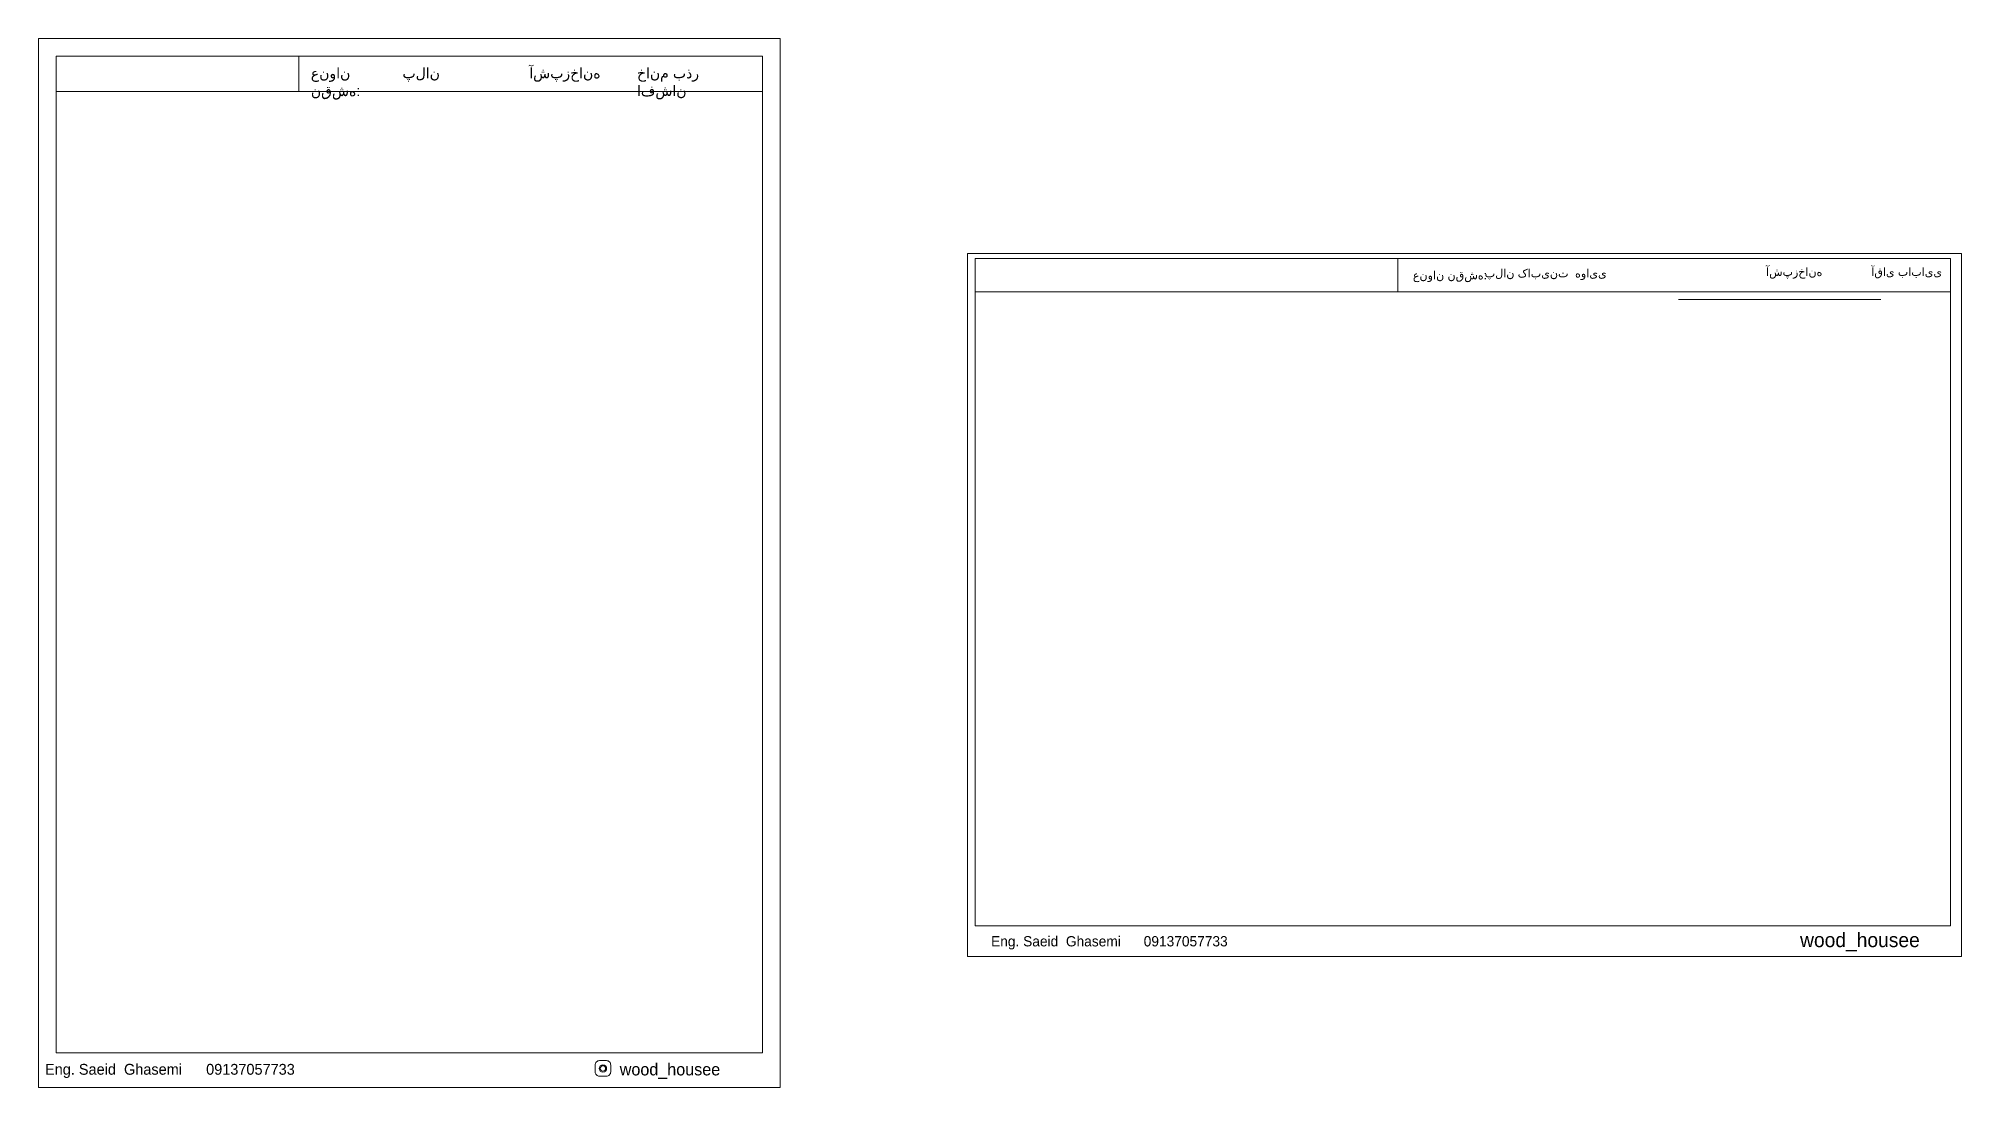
# Model space of a CAD drawing. Header units: inches. Extents: x -1979 to 7680, y -968 to 3127.
# Drawn here: x 2044 to 3272, y -968 to -297 of the extents above; entities that cross this region are included whole.
import ezdxf

# ---------------------------------------------------------------- set-up
doc = ezdxf.new("R2010")
doc.units = ezdxf.units.IN
doc.header["$MEASUREMENT"] = 0
doc.styles.get("Standard").update_dxf_attribs({"font": 'arial.ttf'})

msp = doc.modelspace()

# ---------------------------------------------------------------- texts
at = {"lineweight": 20, "attachment_point": 1}
for s, width, gutter_width, heights, insert, char_height in [('{\\fArial|b0|i0|c178|p34;عنوان نقشه}:', 50.2299, 306.93, [0], (2217.59, -316.11), 6.7709), ('پلان', 58.689, 306.93, [0], (2276.14, -316.01), 6.771), ('{\\fArial|b0|i0|c178|p34;آشپزخانه}', 58.689, 306.93, [0], (2357.16, -316.01), 6.7709), ('خانم بذر افشان', 69.0358, 306.93, [0], (2425.98, -316.01), 6.7709), ('{\\fArial|b0|i0|c178|p34;آشپزخانه}', 46.3665, 242.48, [0], (3147.37, -443.73), 5.3493), ('آقای بابایی', 46.3665, 242.48, [0], (3214.58, -443.73), 5.3493), ('{\\fArial|b0|i0|c178|p34;عنوان نقشه}:', 63.3825, 387.3, [0], (2921.71, -445.9), 5.3828), ('پلان کابینت  هوایی', 154.2597, 387.3, [0], (2967.6, -444.61), 5.3828), ('{\\fPlantagenet Cherokee|b0|i0|c0|p18;^IEng. Saeid  Ghasemi      09137057733}', 289.7903, 32.41, [0], (2625.96, -870.93), 6.5606), ('{\\fPlantagenet Cherokee|b0|i0|c0|p18;wood_housee}', 1.799, 45.37, [0.284], (3169.11, -868.78), 9.1849), ('{\\fPlantagenet Cherokee|b0|i0|c0|p18;^IEng. Saeid  Ghasemi      09137057733}', 305.8535, 34.2, [0], (2020.05, -952.56), 6.9243), ('{\\fPlantagenet Cherokee|b0|i0|c0|p18;wood_housee}', 1.5097, 38.08, [0.238], (2414.95, -952.21), 7.7078)]:
    msp.add_mtext_dynamic_manual_height_columns(s, width=width, gutter_width=gutter_width, heights=heights, dxfattribs=dict(at, insert=insert, char_height=char_height))

# ---------------------------------------------------------------- linework, layer by layer
at = {"lineweight": 20}
msp.add_line((3091.34, -464.06), (3220.64, -464.06), dxfattribs=at)
for points in [[(2043.55, -297.36), (2043.55, -967.67), (2517.51, -967.67), (2517.51, -297.36)], [(2054.84, -308.64), (2054.84, -945.6), (2506.23, -945.6), (2506.23, -308.64)], [(2209.83, -308.64), (2054.84, -308.64), (2054.84, -331.21), (2209.83, -331.21)], [(2209.83, -331.21), (2506.23, -331.21), (2506.23, -308.64), (2209.83, -308.64)], [(2637.16, -883.9), (3272.27, -883.9), (3272.27, -434.83), (2637.16, -434.83)], [(2642.11, -437.91), (2912.05, -437.91), (2912.05, -459.3), (2642.11, -459.3)], [(2912.05, -459.3), (3265.13, -459.3), (3265.13, -437.91), (2912.05, -437.91)], [(2642.11, -864.34), (3265.13, -864.34), (3265.13, -459.3), (2642.11, -459.3)]]:
    msp.add_lwpolyline(points, close=True, dxfattribs=at)
msp.add_lwpolyline([(2402.03, -960.47), (2406.39, -960.47, 0.4142136), (2409.2, -957.67), (2409.2, -953.31, 0.4142136), (2406.39, -950.5), (2402.03, -950.5, 0.4142136), (2399.23, -953.31), (2399.23, -957.67, 0.4142136)], format="xyb", close=True, dxfattribs=at)
for radius in [2.36, 1.74]:
    msp.add_circle((2404.21, -955.49), radius, dxfattribs=at)

msp.set_redraw_order([(e.dxf.handle, doc.entitydb.next_handle()) for e in msp.query("TEXT MTEXT ATTDEF DIMENSION ARC_DIMENSION")])  # texts and dimensions are drawn at this point

doc.saveas('drawing.dxf')
